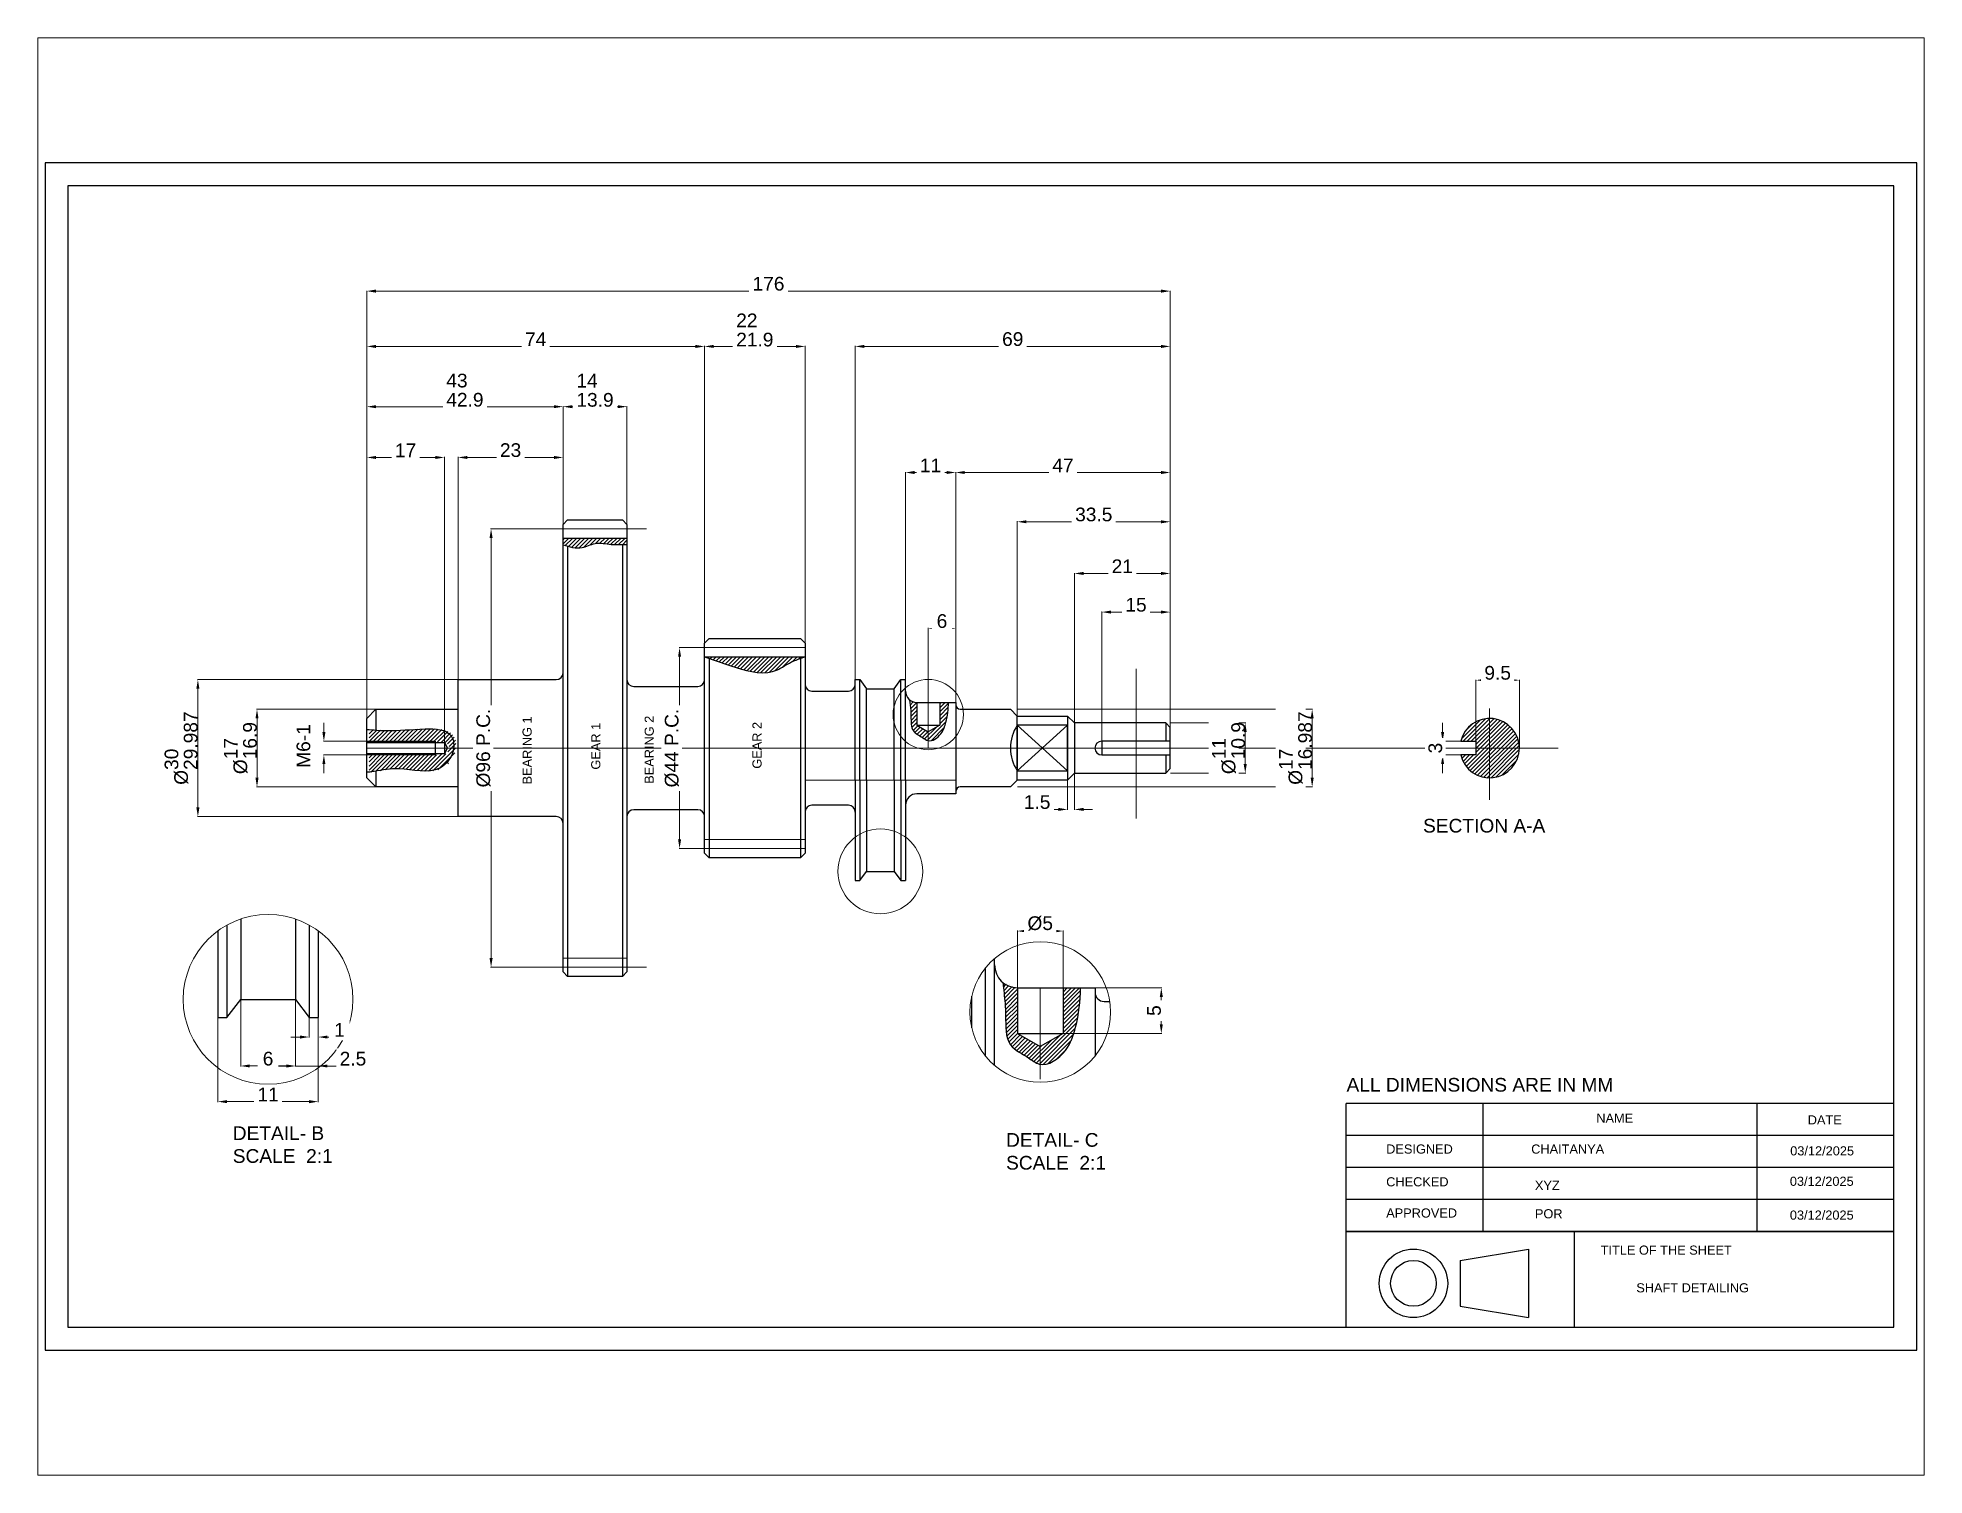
# Paper-space layout 'Layout1' of a CAD drawing. Header units: millimetres. Extents: x 1.05 to 9.45, y 0.8 to 7.2.
# The model-space entities are those that its viewports show. They can reach past a viewport. Long polylines and large blocks are cut down to what shows.
import ezdxf

# ---------------------------------------------------------------- set-up
doc = ezdxf.new("R2010")
doc.units = ezdxf.units.MM
doc.header["$MEASUREMENT"] = 0
doc.linetypes.add('CENTER', pattern=[2, 1.25, -0.25, 0.25, -0.25])
doc.linetypes.add('HIDDEN', pattern=[0.375, 0.25, -0.125])
doc.layers.add('AM_VIEWS', color=1, linetype='Continuous', lineweight=15, plot=False)
for name, color, linetype, lineweight in [('centerline', 1, 'CENTER', 15), ('detailed view', 6, 'Continuous', 15), ('dimension line', 3, 'Continuous', 15), ('hidden line', 4, 'HIDDEN', 15)]:
    doc.layers.add(name, color=color, linetype=linetype, lineweight=lineweight)
doc.layers.add('TEXT', color=254, linetype='Continuous')
doc.styles.get("Standard").update_dxf_attribs({"font": 'arial.ttf'})
doc.dimstyles.new('AM_ANSI$0', dxfattribs={"dimtxt": 3, "dimasz": 2, "dimexe": 0.1, "dimexo": 0.05, "dimgap": 0.06, "dimtad": 1, "dimtoh": 1, "dimdec": 3, "dimzin": 9, "dimdsep": 46, "dimtxsty": 'Standard', "dimcen": 0, "dimclrd": 256, "dimclre": 256, "dimclrt": 2, "dimadec": 0, "dimazin": 2, "dimlim": 1, "dimtm": 0.1, "dimtfac": 1, "dimtdec": 3, "dimtofl": 0, "dimtmove": 0, "dimatfit": 3, "dimfxl": 1, "dimtolj": 1, "dimtzin": 15, "dimlwd": -1, "dimlwe": -1, "dimarcsym": 1})

psp = doc.layouts.get("Layout1")

msp = doc.modelspace()

# ---------------------------------------------------------------- texts
at = {"layer": 'TEXT', "char_height": 3, "attachment_point": 1}
for s, insert in [('SECTION A-A', (231.3773, -15.4906)), ('DETAIL- B\\PSCALE  2:1', (-29.3532, -82.8354)), ('DETAIL- C\\PSCALE  2:1', (140.0385, -84.316))]:
    msp.add_mtext_dynamic_manual_height_columns(s, width=52.48957, gutter_width=1, heights=[0], dxfattribs=dict(at, insert=insert))

# ---------------------------------------------------------------- blocks, each defined once
blk = doc.blocks.new('*D4')
at = {"layer": 'Defpoints', "color": 0, "transparency": 16777216}
for p in [(176, 5.5), (176, -5.5)]:
    blk.add_point(p, dxfattribs=at)
at = {"layer": 'dimension line', "transparency": 16777216}
for p, q in [((176.05, 5.5), (192.53, 5.5)), ((192.43, 3.5), (192.43, -3.5)), ((176.05, -5.5), (192.53, -5.5))]:
    blk.add_line(p, q, dxfattribs=at)
for points in [[(192.09, 3.5), (192.76, 3.5), (192.43, 5.5)], [(192.09, -3.5), (192.76, -3.5), (192.43, -5.5)]]:
    blk.add_solid(points, dxfattribs=at)
at = {"layer": 'dimension line', "transparency": 16777216, "insert": (188.77, 0), "char_height": 3, "attachment_point": 5, "rotation": 90, "bg_fill": 3, "box_fill_scale": 1.25, "bg_fill_color": 256, "bg_fill_true_color": 13158600, "bg_fill_transparency": 0}
blk.add_mtext('\\A1;%%C\\S11^ 10.9;', dxfattribs=at)
at = {"layer": 'Defpoints', "color": 0, "transparency": 16777216}
blk.add_point((192.43, -5.5), dxfattribs=at)
blk = doc.blocks.new('*D5')
at = {"layer": 'Defpoints', "color": 0, "transparency": 16777216}
for p in [(142.5, 8.5), (142.5, -8.5)]:
    blk.add_point(p, dxfattribs=at)
at = {"layer": 'dimension line', "transparency": 16777216}
for p, q in [((142.55, 8.5), (207.19, 8.5)), ((207.09, 6.5), (207.09, -6.5)), ((142.55, -8.5), (207.19, -8.5))]:
    blk.add_line(p, q, dxfattribs=at)
for points in [[(206.76, 6.5), (207.42, 6.5), (207.09, 8.5)], [(206.76, -6.5), (207.42, -6.5), (207.09, -8.5)]]:
    blk.add_solid(points, dxfattribs=at)
at = {"layer": 'dimension line', "transparency": 16777216, "insert": (203.43, 0), "char_height": 3, "attachment_point": 5, "rotation": 90, "bg_fill": 3, "box_fill_scale": 1.25, "bg_fill_color": 256, "bg_fill_true_color": 13158600, "bg_fill_transparency": 0}
blk.add_mtext('\\A1;%%C\\S17^ 16.987;', dxfattribs=at)
at = {"layer": 'Defpoints', "color": 0, "transparency": 16777216}
blk.add_point((207.09, -8.5), dxfattribs=at)
blk = doc.blocks.new('*D6')
at = {"layer": 'Defpoints', "color": 0, "transparency": 16777216}
for p in [(20, 15), (-36.99, -15), (20, -15)]:
    blk.add_point(p, dxfattribs=at)
at = {"layer": 'dimension line', "transparency": 16777216}
for p, q in [((19.95, 15), (-37.09, 15)), ((-36.99, 13), (-36.99, -13)), ((19.95, -15), (-37.09, -15))]:
    blk.add_line(p, q, dxfattribs=at)
for points in [[(-37.33, 13), (-36.66, 13), (-36.99, 15)], [(-37.33, -13), (-36.66, -13), (-36.99, -15)]]:
    blk.add_solid(points, dxfattribs=at)
at = {"layer": 'dimension line', "transparency": 16777216, "insert": (-40.68, 0), "char_height": 3, "attachment_point": 5, "rotation": 90, "bg_fill": 3, "box_fill_scale": 1.25, "bg_fill_color": 256, "bg_fill_true_color": 13158600, "bg_fill_transparency": 0}
blk.add_mtext('\\A1;%%C\\S30^ 29.987;', dxfattribs=at)
blk = doc.blocks.new('*D7')
at = {"layer": 'Defpoints', "color": 0, "transparency": 16777216}
for p in [(2, 8.5), (2, -8.5)]:
    blk.add_point(p, dxfattribs=at)
at = {"layer": 'dimension line', "transparency": 16777216}
for p, q in [((1.95, 8.5), (-24.14, 8.5)), ((-24.04, 6.5), (-24.04, -6.5)), ((1.95, -8.5), (-24.14, -8.5))]:
    blk.add_line(p, q, dxfattribs=at)
for points in [[(-24.38, 6.5), (-23.71, 6.5), (-24.04, 8.5)], [(-24.38, -6.5), (-23.71, -6.5), (-24.04, -8.5)]]:
    blk.add_solid(points, dxfattribs=at)
at = {"layer": 'dimension line', "transparency": 16777216, "insert": (-27.7, 0), "char_height": 3, "attachment_point": 5, "rotation": 90, "bg_fill": 3, "box_fill_scale": 1.25, "bg_fill_color": 256, "bg_fill_true_color": 13158600, "bg_fill_transparency": 0}
blk.add_mtext('\\A1;%%C\\S17^ 16.9;', dxfattribs=at)
at = {"layer": 'Defpoints', "color": 0, "transparency": 16777216}
blk.add_point((-24.04, -8.5), dxfattribs=at)
blk = doc.blocks.new('*D8')
at = {"layer": 'Defpoints', "color": 0, "transparency": 16777216}
for p in [(0, 1.5), (-9.39, -1.5), (0, -1.5)]:
    blk.add_point(p, dxfattribs=at)
at = {"layer": 'dimension line', "transparency": 16777216}
for p, q in [((-9.39, 3.5), (-9.39, 5.5)), ((-0.05, 1.5), (-9.49, 1.5)), ((-0.05, -1.5), (-9.49, -1.5)), ((-9.39, -3.5), (-9.39, -5.5))]:
    blk.add_line(p, q, dxfattribs=at)
at = {"layer": 'dimension line', "transparency": 16777216, "insert": (-13.86, 0.46), "char_height": 3, "attachment_point": 5, "rotation": 90, "bg_fill": 3, "box_fill_scale": 1.25, "bg_fill_color": 256, "bg_fill_true_color": 13158600, "bg_fill_transparency": 0}
blk.add_mtext('\\A1;M6-1', dxfattribs=at)
at = {"layer": 'dimension line', "transparency": 16777216}
for points in [[(-9.72, 3.5), (-9.06, 3.5), (-9.39, 1.5)], [(-9.72, -3.5), (-9.06, -3.5), (-9.39, -1.5)]]:
    blk.add_solid(points, dxfattribs=at)
blk = doc.blocks.new('*D9')
at = {"layer": 'Defpoints', "color": 0, "transparency": 16777216}
for p in [(17, 63.66), (0, 6.5), (17, 1.25)]:
    blk.add_point(p, dxfattribs=at)
at = {"layer": 'dimension line', "transparency": 16777216}
for p, q in [((0, 6.55), (0, 63.76)), ((2, 63.66), (15, 63.66)), ((17, 1.3), (17, 63.76))]:
    blk.add_line(p, q, dxfattribs=at)
for points in [[(2, 63.99), (2, 63.32), (0, 63.66)], [(15, 63.99), (15, 63.32), (17, 63.66)]]:
    blk.add_solid(points, dxfattribs=at)
at = {"layer": 'dimension line', "transparency": 16777216, "insert": (8.5, 65.22), "char_height": 3, "attachment_point": 5, "bg_fill": 3, "box_fill_scale": 1.25, "bg_fill_color": 256, "bg_fill_true_color": 13158600, "bg_fill_transparency": 0}
blk.add_mtext('\\A1;17', dxfattribs=at)
blk = doc.blocks.new('*D10')
at = {"layer": 'Defpoints', "color": 0, "transparency": 16777216}
for p in [(43, 63.66), (43, 49), (20, 15)]:
    blk.add_point(p, dxfattribs=at)
at = {"layer": 'dimension line', "transparency": 16777216}
for p, q in [((20, 15.05), (20, 63.76)), ((22, 63.66), (41, 63.66)), ((43, 49.05), (43, 63.76))]:
    blk.add_line(p, q, dxfattribs=at)
for points in [[(22, 63.99), (22, 63.32), (20, 63.66)], [(41, 63.99), (41, 63.32), (43, 63.66)]]:
    blk.add_solid(points, dxfattribs=at)
at = {"layer": 'dimension line', "transparency": 16777216, "insert": (31.5, 65.25), "char_height": 3, "attachment_point": 5, "bg_fill": 3, "box_fill_scale": 1.25, "bg_fill_color": 256, "bg_fill_true_color": 13158600, "bg_fill_transparency": 0}
blk.add_mtext('\\A1;23', dxfattribs=at)
blk = doc.blocks.new('*D11')
at = {"layer": 'Defpoints', "color": 0, "transparency": 16777216}
for p in [(43, 74.78), (43, 49), (0, 6.5)]:
    blk.add_point(p, dxfattribs=at)
at = {"layer": 'dimension line', "transparency": 16777216}
for p, q in [((0, 6.55), (0, 74.88)), ((2, 74.78), (41, 74.78)), ((43, 49.05), (43, 74.88))]:
    blk.add_line(p, q, dxfattribs=at)
for points in [[(2, 75.11), (2, 74.45), (0, 74.78)], [(41, 75.11), (41, 74.45), (43, 74.78)]]:
    blk.add_solid(points, dxfattribs=at)
at = {"layer": 'dimension line', "transparency": 16777216, "insert": (21.5, 78.4), "char_height": 3, "attachment_point": 5, "bg_fill": 3, "box_fill_scale": 1.25, "bg_fill_color": 256, "bg_fill_true_color": 13158600, "bg_fill_transparency": 0}
blk.add_mtext('\\A1;\\S43^ 42.9;', dxfattribs=at)
blk = doc.blocks.new('*D12')
at = {"layer": 'Defpoints', "color": 0, "transparency": 16777216}
for p in [(57, 74.78), (43, 49), (57, 49)]:
    blk.add_point(p, dxfattribs=at)
at = {"layer": 'dimension line', "transparency": 16777216}
for p, q in [((43, 49.05), (43, 74.88)), ((45, 74.78), (55, 74.78)), ((57, 49.05), (57, 74.88))]:
    blk.add_line(p, q, dxfattribs=at)
for points in [[(45, 75.11), (45, 74.45), (43, 74.78)], [(55, 75.11), (55, 74.45), (57, 74.78)]]:
    blk.add_solid(points, dxfattribs=at)
at = {"layer": 'dimension line', "transparency": 16777216, "insert": (50, 78.38), "char_height": 3, "attachment_point": 5, "bg_fill": 3, "box_fill_scale": 1.25, "bg_fill_color": 256, "bg_fill_true_color": 13158600, "bg_fill_transparency": 0}
blk.add_mtext('\\A1;\\S14^ 13.9;', dxfattribs=at)
blk = doc.blocks.new('*D13')
at = {"layer": 'Defpoints', "color": 0, "transparency": 16777216}
for p in [(74, 87.98), (74, 23), (0, 6.5)]:
    blk.add_point(p, dxfattribs=at)
at = {"layer": 'dimension line', "transparency": 16777216}
for p, q in [((0, 6.55), (0, 88.08)), ((2, 87.98), (72, 87.98)), ((74, 23.05), (74, 88.08))]:
    blk.add_line(p, q, dxfattribs=at)
for points in [[(2, 88.31), (2, 87.64), (0, 87.98)], [(72, 88.31), (72, 87.64), (74, 87.98)]]:
    blk.add_solid(points, dxfattribs=at)
at = {"layer": 'dimension line', "transparency": 16777216, "insert": (37, 89.54), "char_height": 3, "attachment_point": 5, "bg_fill": 3, "box_fill_scale": 1.25, "bg_fill_color": 256, "bg_fill_true_color": 13158600, "bg_fill_transparency": 0}
blk.add_mtext('\\A1;74', dxfattribs=at)
blk = doc.blocks.new('*D14')
at = {"layer": 'Defpoints', "color": 0, "transparency": 16777216}
for p in [(96, 87.98), (74, 23), (96, 23)]:
    blk.add_point(p, dxfattribs=at)
at = {"layer": 'dimension line', "transparency": 16777216}
for p, q in [((74, 23.05), (74, 88.08)), ((76, 87.98), (94, 87.98)), ((96, 23.05), (96, 88.08))]:
    blk.add_line(p, q, dxfattribs=at)
for points in [[(76, 88.31), (76, 87.64), (74, 87.98)], [(94, 88.31), (94, 87.64), (96, 87.98)]]:
    blk.add_solid(points, dxfattribs=at)
at = {"layer": 'dimension line', "transparency": 16777216, "insert": (85, 91.58), "char_height": 3, "attachment_point": 5, "bg_fill": 3, "box_fill_scale": 1.25, "bg_fill_color": 256, "bg_fill_true_color": 13158600, "bg_fill_transparency": 0}
blk.add_mtext('\\A1;\\S22^ 21.9;', dxfattribs=at)
blk = doc.blocks.new('*D15')
at = {"layer": 'Defpoints', "color": 0, "transparency": 16777216}
for p in [(161, 29.79), (176, 4.5), (161, 1.5)]:
    blk.add_point(p, dxfattribs=at)
at = {"layer": 'dimension line', "transparency": 16777216}
for p, q in [((161, 1.55), (161, 29.89)), ((174, 29.79), (163, 29.79)), ((176, 4.55), (176, 29.89))]:
    blk.add_line(p, q, dxfattribs=at)
for points in [[(163, 30.12), (163, 29.46), (161, 29.79)], [(174, 30.12), (174, 29.46), (176, 29.79)]]:
    blk.add_solid(points, dxfattribs=at)
at = {"layer": 'dimension line', "transparency": 16777216, "insert": (168.5, 31.38), "char_height": 3, "attachment_point": 5, "bg_fill": 3, "box_fill_scale": 1.25, "bg_fill_color": 256, "bg_fill_true_color": 13158600, "bg_fill_transparency": 0}
blk.add_mtext('\\A1;15', dxfattribs=at)
blk = doc.blocks.new('*D16')
at = {"layer": 'Defpoints', "color": 0, "transparency": 16777216}
for p in [(155, 38.25), (155, 5.5), (176, 4.5)]:
    blk.add_point(p, dxfattribs=at)
at = {"layer": 'dimension line', "transparency": 16777216}
for p, q in [((155, 5.55), (155, 38.35)), ((174, 38.25), (157, 38.25)), ((176, 4.55), (176, 38.35))]:
    blk.add_line(p, q, dxfattribs=at)
for points in [[(157, 38.59), (157, 37.92), (155, 38.25)], [(174, 38.59), (174, 37.92), (176, 38.25)]]:
    blk.add_solid(points, dxfattribs=at)
at = {"layer": 'dimension line', "transparency": 16777216, "insert": (165.5, 39.82), "char_height": 3, "attachment_point": 5, "bg_fill": 3, "box_fill_scale": 1.25, "bg_fill_color": 256, "bg_fill_true_color": 13158600, "bg_fill_transparency": 0}
blk.add_mtext('\\A1;21', dxfattribs=at)
blk = doc.blocks.new('*D17')
at = {"layer": 'Defpoints', "color": 0, "transparency": 16777216}
for p in [(142.5, 49.57), (142.5, 7), (176, 4.5)]:
    blk.add_point(p, dxfattribs=at)
at = {"layer": 'dimension line', "transparency": 16777216}
for p, q in [((142.5, 7.05), (142.5, 49.67)), ((176, 4.55), (176, 49.67)), ((174, 49.57), (144.5, 49.57))]:
    blk.add_line(p, q, dxfattribs=at)
for points in [[(144.5, 49.9), (144.5, 49.24), (142.5, 49.57)], [(174, 49.9), (174, 49.24), (176, 49.57)]]:
    blk.add_solid(points, dxfattribs=at)
at = {"layer": 'dimension line', "transparency": 16777216, "insert": (159.25, 51.16), "char_height": 3, "attachment_point": 5, "bg_fill": 3, "box_fill_scale": 1.25, "bg_fill_color": 256, "bg_fill_true_color": 13158600, "bg_fill_transparency": 0}
blk.add_mtext('\\A1;33.5', dxfattribs=at)
blk = doc.blocks.new('*D18')
at = {"layer": 'Defpoints', "color": 0, "transparency": 16777216}
for p in [(129, 60.36), (129, 10), (176, 4.5)]:
    blk.add_point(p, dxfattribs=at)
at = {"layer": 'dimension line', "transparency": 16777216}
for p, q in [((129, 10.05), (129, 60.46)), ((174, 60.36), (131, 60.36)), ((176, 4.55), (176, 60.46))]:
    blk.add_line(p, q, dxfattribs=at)
for points in [[(131, 60.7), (131, 60.03), (129, 60.36)], [(174, 60.7), (174, 60.03), (176, 60.36)]]:
    blk.add_solid(points, dxfattribs=at)
at = {"layer": 'dimension line', "transparency": 16777216, "insert": (152.5, 61.92), "char_height": 3, "attachment_point": 5, "bg_fill": 3, "box_fill_scale": 1.25, "bg_fill_color": 256, "bg_fill_true_color": 13158600, "bg_fill_transparency": 0}
blk.add_mtext('\\A1;47', dxfattribs=at)
blk = doc.blocks.new('*D19')
at = {"layer": 'Defpoints', "color": 0, "transparency": 16777216}
for p in [(118, 60.36), (118, 15), (129, 10)]:
    blk.add_point(p, dxfattribs=at)
at = {"layer": 'dimension line', "transparency": 16777216}
for p, q in [((118, 15.05), (118, 60.46)), ((127, 60.36), (120, 60.36)), ((129, 10.05), (129, 60.46))]:
    blk.add_line(p, q, dxfattribs=at)
for points in [[(120, 60.7), (120, 60.03), (118, 60.36)], [(127, 60.7), (127, 60.03), (129, 60.36)]]:
    blk.add_solid(points, dxfattribs=at)
at = {"layer": 'dimension line', "transparency": 16777216, "insert": (123.5, 61.93), "char_height": 3, "attachment_point": 5, "bg_fill": 3, "box_fill_scale": 1.25, "bg_fill_color": 256, "bg_fill_true_color": 13158600, "bg_fill_transparency": 0}
blk.add_mtext('\\A1;11', dxfattribs=at)
blk = doc.blocks.new('*D20')
at = {"layer": 'Defpoints', "color": 0, "transparency": 16777216}
for p in [(123, 10), (129, 10)]:
    blk.add_point(p, dxfattribs=at)
at = {"layer": 'dimension line', "transparency": 16777216}
for p, q in [((123, 10.05), (123, 26.32)), ((127, 26.22), (125, 26.22)), ((129, 10.05), (129, 26.32))]:
    blk.add_line(p, q, dxfattribs=at)
for points in [[(125, 26.56), (125, 25.89), (123, 26.22)], [(127, 26.56), (127, 25.89), (129, 26.22)]]:
    blk.add_solid(points, dxfattribs=at)
at = {"layer": 'dimension line', "transparency": 16777216, "insert": (126, 27.81), "char_height": 3, "attachment_point": 5, "bg_fill": 3, "box_fill_scale": 1.25, "bg_fill_color": 256, "bg_fill_true_color": 13158600, "bg_fill_transparency": 0}
blk.add_mtext('\\A1;6', dxfattribs=at)
at = {"layer": 'Defpoints', "color": 0, "transparency": 16777216}
blk.add_point((123, 26.22), dxfattribs=at)
blk = doc.blocks.new('*D21')
at = {"layer": 'Defpoints', "color": 0, "transparency": 16777216}
for p in [(107, 87.98), (107, 15), (176, 4.5)]:
    blk.add_point(p, dxfattribs=at)
at = {"layer": 'dimension line', "transparency": 16777216}
for p, q in [((107, 15.05), (107, 88.08)), ((174, 87.98), (109, 87.98)), ((176, 4.55), (176, 88.08))]:
    blk.add_line(p, q, dxfattribs=at)
for points in [[(109, 88.31), (109, 87.64), (107, 87.98)], [(174, 88.31), (174, 87.64), (176, 87.98)]]:
    blk.add_solid(points, dxfattribs=at)
at = {"layer": 'dimension line', "transparency": 16777216, "insert": (141.5, 89.57), "char_height": 3, "attachment_point": 5, "bg_fill": 3, "box_fill_scale": 1.25, "bg_fill_color": 256, "bg_fill_true_color": 13158600, "bg_fill_transparency": 0}
blk.add_mtext('\\A1;69', dxfattribs=at)
blk = doc.blocks.new('*D22')
at = {"layer": 'Defpoints', "color": 0, "transparency": 16777216}
for p in [(176, 100.09), (0, 6.5), (176, 4.5)]:
    blk.add_point(p, dxfattribs=at)
at = {"layer": 'dimension line', "transparency": 16777216}
for p, q in [((0, 6.55), (0, 100.19)), ((2, 100.09), (174, 100.09)), ((176, 4.55), (176, 100.19))]:
    blk.add_line(p, q, dxfattribs=at)
for points in [[(2, 100.43), (2, 99.76), (0, 100.09)], [(174, 100.43), (174, 99.76), (176, 100.09)]]:
    blk.add_solid(points, dxfattribs=at)
at = {"layer": 'dimension line', "transparency": 16777216, "insert": (88, 101.69), "char_height": 3, "attachment_point": 5, "bg_fill": 3, "box_fill_scale": 1.25, "bg_fill_color": 256, "bg_fill_true_color": 13158600, "bg_fill_transparency": 0}
blk.add_mtext('\\A1;176', dxfattribs=at)
blk = doc.blocks.new('*D23')
at = {"layer": 'Defpoints', "color": 0, "transparency": 16777216}
for p in [(39.27, 48), (27.23, -48), (39.27, -48)]:
    blk.add_point(p, dxfattribs=at)
at = {"layer": 'dimension line', "transparency": 16777216}
for p, q in [((39.22, 48), (27.13, 48)), ((27.23, 46), (27.23, -46)), ((39.22, -48), (27.13, -48))]:
    blk.add_line(p, q, dxfattribs=at)
for points in [[(26.9, 46), (27.57, 46), (27.23, 48)], [(26.9, -46), (27.57, -46), (27.23, -48)]]:
    blk.add_solid(points, dxfattribs=at)
at = {"layer": 'dimension line', "transparency": 16777216, "insert": (25.56, 0), "char_height": 3, "attachment_point": 5, "rotation": 90, "bg_fill": 3, "box_fill_scale": 1.25, "bg_fill_color": 256, "bg_fill_true_color": 13158600, "bg_fill_transparency": 0}
blk.add_mtext('\\A1;%%C96 P.C.', dxfattribs=at)
blk = doc.blocks.new('*D24')
at = {"layer": 'Defpoints', "color": 0, "transparency": 16777216}
for p in [(75.03, 22), (68.52, -22), (75.03, -22)]:
    blk.add_point(p, dxfattribs=at)
at = {"layer": 'dimension line', "transparency": 16777216}
for p, q in [((74.98, 22), (68.42, 22)), ((68.52, 20), (68.52, -20)), ((74.98, -22), (68.42, -22))]:
    blk.add_line(p, q, dxfattribs=at)
for points in [[(68.19, 20), (68.85, 20), (68.52, 22)], [(68.19, -20), (68.85, -20), (68.52, -22)]]:
    blk.add_solid(points, dxfattribs=at)
at = {"layer": 'dimension line', "transparency": 16777216, "insert": (66.84, 0), "char_height": 3, "attachment_point": 5, "rotation": 90, "bg_fill": 3, "box_fill_scale": 1.25, "bg_fill_color": 256, "bg_fill_true_color": 13158600, "bg_fill_transparency": 0}
blk.add_mtext('\\A1;%%C44 P.C.', dxfattribs=at)
blk = doc.blocks.new('*D25')
at = {"layer": 'Defpoints', "color": 0, "transparency": 16777216}
for p in [(-12.62, -59.03), (-10.62, -59.03), (-10.62, -63.28)]:
    blk.add_point(p, dxfattribs=at)
at = {"layer": 'dimension line', "transparency": 16777216}
for p, q in [((-12.62, -59.08), (-12.62, -63.38)), ((-10.62, -59.08), (-10.62, -63.38)), ((-14.62, -63.28), (-16.62, -63.28)), ((-8.62, -63.28), (-5.39, -63.28))]:
    blk.add_line(p, q, dxfattribs=at)
for points in [[(-14.62, -62.95), (-14.62, -63.62), (-12.62, -63.28)], [(-8.62, -62.95), (-8.62, -63.62), (-10.62, -63.28)]]:
    blk.add_solid(points, dxfattribs=at)
at = {"layer": 'dimension line', "transparency": 16777216, "insert": (-6, -61.72), "char_height": 3, "attachment_point": 5, "bg_fill": 3, "box_fill_scale": 1.25, "bg_fill_color": 256, "bg_fill_true_color": 13158600, "bg_fill_transparency": 0}
blk.add_mtext('\\A1;1', dxfattribs=at)
blk = doc.blocks.new('*D26')
at = {"layer": 'Defpoints', "color": 0, "transparency": 16777216}
for p in [(-15.62, -55.03), (-10.62, -59.03), (-10.62, -69.63)]:
    blk.add_point(p, dxfattribs=at)
at = {"layer": 'dimension line', "transparency": 16777216}
for p, q in [((-15.62, -55.08), (-15.62, -69.73)), ((-10.62, -59.08), (-10.62, -69.73)), ((-17.62, -69.63), (-19.62, -69.63)), ((-15.62, -69.63), (-13.62, -69.63)), ((-13.62, -69.63), (-12.62, -69.63)), ((-10.62, -69.63), (-12.62, -69.63)), ((-10.62, -69.63), (-0.19, -69.63)), ((-8.62, -69.63), (-6.62, -69.63))]:
    blk.add_line(p, q, dxfattribs=at)
for points in [[(-17.62, -69.3), (-17.62, -69.96), (-15.62, -69.63)], [(-8.62, -69.3), (-8.62, -69.96), (-10.62, -69.63)]]:
    blk.add_solid(points, dxfattribs=at)
at = {"layer": 'dimension line', "transparency": 16777216, "insert": (-3.02, -68.04), "char_height": 3, "attachment_point": 5, "bg_fill": 3, "box_fill_scale": 1.25, "bg_fill_color": 256, "bg_fill_true_color": 13158600, "bg_fill_transparency": 0}
blk.add_mtext('\\A1;2.5', dxfattribs=at)
blk = doc.blocks.new('*D27')
at = {"layer": 'Defpoints', "color": 0, "transparency": 16777216}
for p in [(-27.62, -55.03), (-15.62, -55.03), (-15.62, -69.62)]:
    blk.add_point(p, dxfattribs=at)
at = {"layer": 'dimension line', "transparency": 16777216}
for p, q in [((-27.62, -55.08), (-27.62, -69.72)), ((-15.62, -55.08), (-15.62, -69.72)), ((-25.62, -69.62), (-17.62, -69.62))]:
    blk.add_line(p, q, dxfattribs=at)
for points in [[(-25.62, -69.28), (-25.62, -69.95), (-27.62, -69.62)], [(-17.62, -69.28), (-17.62, -69.95), (-15.62, -69.62)]]:
    blk.add_solid(points, dxfattribs=at)
at = {"layer": 'dimension line', "transparency": 16777216, "insert": (-21.62, -68.03), "char_height": 3, "attachment_point": 5, "bg_fill": 3, "box_fill_scale": 1.25, "bg_fill_color": 256, "bg_fill_true_color": 13158600, "bg_fill_transparency": 0}
blk.add_mtext('\\A1;6', dxfattribs=at)
blk = doc.blocks.new('*D28')
at = {"layer": 'Defpoints', "color": 0, "transparency": 16777216}
for p in [(-32.62, -59.03), (-10.62, -59.03), (-10.62, -77.43)]:
    blk.add_point(p, dxfattribs=at)
at = {"layer": 'dimension line', "transparency": 16777216}
for p, q in [((-32.62, -59.08), (-32.62, -77.53)), ((-10.62, -59.08), (-10.62, -77.53)), ((-30.62, -77.43), (-12.62, -77.43))]:
    blk.add_line(p, q, dxfattribs=at)
for points in [[(-30.62, -77.1), (-30.62, -77.77), (-32.62, -77.43)], [(-12.62, -77.1), (-12.62, -77.77), (-10.62, -77.43)]]:
    blk.add_solid(points, dxfattribs=at)
at = {"layer": 'dimension line', "transparency": 16777216, "insert": (-21.62, -75.87), "char_height": 3, "attachment_point": 5, "bg_fill": 3, "box_fill_scale": 1.25, "bg_fill_color": 256, "bg_fill_true_color": 13158600, "bg_fill_transparency": 0}
blk.add_mtext('\\A1;11', dxfattribs=at)
blk = doc.blocks.new('*D29')
at = {"layer": 'Defpoints', "color": 0, "transparency": 16777216}
for p in [(142.52, -52.49), (152.52, -52.49)]:
    blk.add_point(p, dxfattribs=at)
at = {"layer": 'dimension line', "transparency": 16777216}
for p, q in [((142.52, -52.44), (142.52, -39.97)), ((144.52, -40.07), (150.52, -40.07)), ((152.52, -52.44), (152.52, -39.97))]:
    blk.add_line(p, q, dxfattribs=at)
for points in [[(144.52, -39.74), (144.52, -40.41), (142.52, -40.07)], [(150.52, -39.74), (150.52, -40.41), (152.52, -40.07)]]:
    blk.add_solid(points, dxfattribs=at)
at = {"layer": 'dimension line', "transparency": 16777216, "insert": (147.52, -38.4), "char_height": 3, "attachment_point": 5, "bg_fill": 3, "box_fill_scale": 1.25, "bg_fill_color": 256, "bg_fill_true_color": 13158600, "bg_fill_transparency": 0}
blk.add_mtext('\\A1;%%C5', dxfattribs=at)
at = {"layer": 'Defpoints', "color": 0, "transparency": 16777216}
blk.add_point((152.52, -40.07), dxfattribs=at)
blk = doc.blocks.new('*D30')
at = {"layer": 'Defpoints', "color": 0, "transparency": 16777216}
for p in [(152.52, -52.49), (152.52, -62.49), (174.04, -62.49)]:
    blk.add_point(p, dxfattribs=at)
at = {"layer": 'dimension line', "transparency": 16777216}
for p, q in [((152.57, -52.49), (174.14, -52.49)), ((174.04, -54.49), (174.04, -60.49)), ((152.57, -62.49), (174.14, -62.49))]:
    blk.add_line(p, q, dxfattribs=at)
for points in [[(173.71, -54.49), (174.38, -54.49), (174.04, -52.49)], [(173.71, -60.49), (174.38, -60.49), (174.04, -62.49)]]:
    blk.add_solid(points, dxfattribs=at)
at = {"layer": 'dimension line', "transparency": 16777216, "insert": (172.46, -57.49), "char_height": 3, "attachment_point": 5, "rotation": 90, "bg_fill": 3, "box_fill_scale": 1.25, "bg_fill_color": 256, "bg_fill_true_color": 13158600, "bg_fill_transparency": 0}
blk.add_mtext('\\A1;5', dxfattribs=at)
blk = doc.blocks.new('*D31')
at = {"layer": 'Defpoints', "color": 0, "transparency": 16777216}
for p in [(153.5, -7), (155, -5.5), (155, -13.43)]:
    blk.add_point(p, dxfattribs=at)
at = {"layer": 'dimension line', "transparency": 16777216}
for p, q in [((153.5, -7.05), (153.5, -13.53)), ((155, -5.55), (155, -13.53)), ((151.5, -13.43), (144.18, -13.43)), ((157, -13.43), (159, -13.43))]:
    blk.add_line(p, q, dxfattribs=at)
for points in [[(151.5, -13.09), (151.5, -13.76), (153.5, -13.43)], [(157, -13.09), (157, -13.76), (155, -13.43)]]:
    blk.add_solid(points, dxfattribs=at)
at = {"layer": 'dimension line', "transparency": 16777216, "insert": (146.84, -11.83), "char_height": 3, "attachment_point": 5, "bg_fill": 3, "box_fill_scale": 1.25, "bg_fill_color": 256, "bg_fill_true_color": 13158600, "bg_fill_transparency": 0}
blk.add_mtext('\\A1;1.5', dxfattribs=at)
blk = doc.blocks.new('*D32')
at = {"layer": 'Defpoints', "color": 0, "transparency": 16777216}
for p in [(242.97, 1.5), (252.47, 0)]:
    blk.add_point(p, dxfattribs=at)
at = {"layer": 'dimension line', "transparency": 16777216}
for p, q in [((242.97, 1.55), (242.97, 14.98)), ((250.47, 14.88), (244.97, 14.88)), ((252.47, 0.05), (252.47, 14.98))]:
    blk.add_line(p, q, dxfattribs=at)
for points in [[(244.97, 15.21), (244.97, 14.55), (242.97, 14.88)], [(250.47, 15.21), (250.47, 14.55), (252.47, 14.88)]]:
    blk.add_solid(points, dxfattribs=at)
at = {"layer": 'dimension line', "transparency": 16777216, "insert": (247.72, 16.47), "char_height": 3, "attachment_point": 5, "bg_fill": 3, "box_fill_scale": 1.25, "bg_fill_color": 256, "bg_fill_true_color": 13158600, "bg_fill_transparency": 0}
blk.add_mtext('\\A1;9.5', dxfattribs=at)
at = {"layer": 'Defpoints', "color": 0, "transparency": 16777216}
blk.add_point((242.97, 14.88), dxfattribs=at)
blk = doc.blocks.new('*D33')
at = {"layer": 'Defpoints', "color": 0, "transparency": 16777216}
for p in [(239.64, 1.5), (239.64, -1.5)]:
    blk.add_point(p, dxfattribs=at)
at = {"layer": 'dimension line', "transparency": 16777216}
for p, q in [((235.66, 3.5), (235.66, 5.5)), ((239.59, 1.5), (235.56, 1.5)), ((239.59, -1.5), (235.56, -1.5)), ((235.66, -3.5), (235.66, -5.5))]:
    blk.add_line(p, q, dxfattribs=at)
for points in [[(235.33, 3.5), (236, 3.5), (235.66, 1.5)], [(235.33, -3.5), (236, -3.5), (235.66, -1.5)]]:
    blk.add_solid(points, dxfattribs=at)
at = {"layer": 'dimension line', "transparency": 16777216, "insert": (234.07, 0), "char_height": 3, "attachment_point": 5, "rotation": 90, "bg_fill": 3, "box_fill_scale": 1.25, "bg_fill_color": 256, "bg_fill_true_color": 13158600, "bg_fill_transparency": 0}
blk.add_mtext('\\A1;3', dxfattribs=at)
at = {"layer": 'Defpoints', "color": 0, "transparency": 16777216}
blk.add_point((235.66, -1.5), dxfattribs=at)
blk = doc.blocks.new('3rd Angle Projection Symbol')
for p, q in [((40.9, 20), (100.9, 30)), ((40.9, 20), (40.9, -20)), ((100.9, 30), (100.9, -30)), ((40.9, -20), (100.9, -30))]:
    blk.add_line(p, q)
for radius in [30, 20]:
    blk.add_circle((0, 0), radius)
blk = doc.blocks.new('CLASS WORK CADD CENTER 3ED ANGLE')
at = {"layer": 'TEXT'}
for p, q in [((-120, 21), (-120, 49)), ((0, 49), (-120, 49)), ((-90, 21), (-90, 49)), ((-30, 21), (-30, 49)), ((0, 21), (0, 49)), ((0, 42), (-120, 42)), ((0, 35), (-120, 35)), ((0, 28), (-120, 28)), ((-120, 0), (-120, 21)), ((0, 21), (-120, 21)), ((-120, 21), (0, 21)), ((-70, 0), (-70, 21)), ((0, 0), (0, 21)), ((-120, 0), (0, 0))]:
    blk.add_line(p, q, dxfattribs=at)
at = {"layer": 'TEXT', "xscale": 0.25, "yscale": 0.25, "zscale": 0.25}
blk.add_blockref('3rd Angle Projection Symbol', (-105.26, 9.61), dxfattribs=at)
at = {"layer": 'TEXT', "attachment_point": 1}
for s, width, insert, char_height in [('ALL DIMENSIONS ARE IN MM', 72.2562, (-119.92, 54.6), 3), ('NAME', 21.3126, (-65.2, 46.79), 2), ('DATE', 21.3126, (-18.89, 46.41), 2), ('DESIGNED', 21.3126, (-111.23, 40.03), 2), ('CHECKED', 21.3126, (-111.23, 32.85), 2), ('APPROVED', 21.3126, (-111.23, 26.02), 2), ('TITLE OF THE SHEET', 72.2562, (-64.25, 17.89), 2)]:
    blk.add_mtext_dynamic_manual_height_columns(s, width=width, gutter_width=1, heights=[0], dxfattribs=dict(at, insert=insert, char_height=char_height))
at = {"layer": 'TEXT'}
for tag, p in [('ABC', (-79.47, 38.03)), ('01/01/2000', (-22.73, 37.63)), ('01/01/2000', (-22.81, 30.97)), ('RR', (-78.65, 30.07)), ('CC', (-78.65, 23.85)), ('01/01/2000', (-22.81, 23.57)), ('ABCD', (-56.44, 7.63))]:
    blk.add_attdef(tag, p, '', height=2, dxfattribs=at)

# ---------------------------------------------------------------- hatches: boundary and pattern name
h = msp.add_hatch()
h.set_pattern_fill('ANSI31', color=256, scale=5)
h.paths.add_polyline_path([(245.9683, 6.5, 0.34754049), (239.6438, 1.5), (242.9683, 1.5), (242.9683, 0), (245.9683, 0)])
h.paths.add_polyline_path([(245.9683, 6.5), (245.9683, 0), (252.4683, 0, 0.41421356)])
h.paths.add_polyline_path([(252.4683, 0), (245.9683, 0), (245.9683, -6.5, 0.41421356)])
h.paths.add_polyline_path([(245.9683, 0), (242.9683, 0), (242.9683, -1.5), (239.6438, -1.5, 0.34754049), (245.9683, -6.5)])
edge = h.paths.add_edge_path()
edge.add_arc((142.5219, -47.4899), 5, 230.220076, 270, ccw=False)
edge.add_spline(control_points=[(139.3227, -51.3325), (139.5151, -52.8841), (139.7939, -55.3107), (140.029, -59.7927), (139.7177, -65.2812), (144.44, -67.2556), (146.5645, -69.0303), (147.4514, -69.2381), (147.5219, -69.2517)], knot_values=[0.71557216, 0.71557216, 0.71557216, 0.71557216, 3.04709521, 4.37191189, 7.59430271, 10.04602342, 11.40208027, 11.51838481, 11.51838481, 11.51838481, 11.51838481], degree=3, periodic=0)
edge.add_line((147.5219, -69.2517), (147.5219, -65.3767))
edge.add_line((147.5219, -65.3767), (142.5219, -62.4899))
edge.add_line((142.5219, -62.4899), (142.5219, -52.4899))
edge = h.paths.add_edge_path()
edge.add_spline(control_points=[(147.5219, -69.2517), (149.4169, -69.6184), (153.667, -66.5489), (155.6848, -60.2034), (156.368, -55.3914), (156.3686, -52.4899)], knot_values=[11.51838481, 11.51838481, 11.51838481, 11.51838481, 14.64235577, 17.41060885, 21.76270971, 21.76270971, 21.76270971, 21.76270971], degree=3, periodic=0)
edge.add_line((156.3686, -52.4899), (152.5219, -52.4899))
edge.add_line((152.5219, -52.4899), (152.5219, -62.4899))
edge.add_line((152.5219, -62.4899), (147.5219, -65.3767))
edge.add_line((147.5219, -65.3767), (147.5219, -69.2517))
edge = h.paths.add_edge_path()
edge.add_line((57, 46), (43, 46))
edge.add_line((43, 46), (43, 44.5156))
edge.add_spline(control_points=[(43, 44.5156), (43.3336, 44.4141), (43.6672, 44.3126), (44, 44.2203)], knot_values=[0, 0, 0, 0, 0.99695846, 0.99695846, 0.99695846, 0.99695846], degree=3, periodic=0)
edge.add_spline(control_points=[(44, 44.2203), (45.0673, 43.9242), (47.1257, 43.532), (50.1429, 45.2613), (53.1914, 44.5454), (55.1807, 44.5578), (56, 44.587)], knot_values=[0.99695846, 0.99695846, 0.99695846, 0.99695846, 4.19428401, 7.21050956, 10.71686199, 13.18122557, 13.18122557, 13.18122557, 13.18122557], degree=3, periodic=0)
edge.add_spline(control_points=[(56, 44.587), (56.3335, 44.5989), (56.6668, 44.6148), (57, 44.6307)], knot_values=[13.18122557, 13.18122557, 13.18122557, 13.18122557, 14.18444893, 14.18444893, 14.18444893, 14.18444893], degree=3, periodic=0)
edge.add_line((57, 44.6307), (57, 46))
edge = h.paths.add_edge_path()
edge.add_spline(control_points=[(75, 19.6434), (76.9068, 18.965), (81.6494, 17.3114), (88.1824, 15.676), (92.2669, 18.5948), (94.0169, 19.2938), (95, 19.6482)], knot_values=[1.08607807, 1.08607807, 1.08607807, 1.08607807, 7.29064129, 16.34854781, 18.87058955, 22.0005393, 22.0005393, 22.0005393, 22.0005393], degree=3, periodic=0)
edge.add_spline(control_points=[(95, 19.6482), (95.3323, 19.7679), (95.6661, 19.884), (96, 20)], knot_values=[22.0005393, 22.0005393, 22.0005393, 22.0005393, 23.0583832, 23.0583832, 23.0583832, 23.0583832], degree=3, periodic=0)
edge.add_line((96, 20), (74, 20))
edge.add_spline(control_points=[(74, 20), (74.3331, 19.8811), (74.6662, 19.7621), (75, 19.6434)], knot_values=[0, 0, 0, 0, 1.08607807, 1.08607807, 1.08607807, 1.08607807], degree=3, periodic=0)
edge = h.paths.add_edge_path()
edge.add_spline(control_points=[(2.5, -5.0428), (4.1577, -4.7437), (8.7264, -3.9756), (15.8835, -6.4073), (19.3127, -1.8691), (19.5227, 0)], knot_values=[21.42104531, 21.42104531, 21.42104531, 21.42104531, 26.47767991, 35.45860966, 40.76318664, 40.76318664, 40.76318664, 40.76318664], degree=3, periodic=0)
edge.add_line((19.5227, 0), (18.2217, 0))
edge.add_line((18.2217, 0), (17.5, -1.25))
edge.add_line((17.5, -1.25), (15.5, -1.25))
edge.add_line((15.5, -1.25), (15.5, -1.5))
edge.add_line((15.5, -1.5), (0.5, -1.5))
edge.add_line((0.5, -1.5), (0.5, -5.2853))
edge.add_spline(control_points=[(0.51, -5.285), (0.7212, -5.2797), (1.2673, -5.2658), (1.9278, -5.1464), (2.3786, -5.0647), (2.5, -5.0428)], knot_values=[40.76318664, 40.76318664, 40.76318664, 40.76318664, 41.39640218, 42.4003919, 42.77067177, 42.77067177, 42.77067177, 42.77067177], degree=3, periodic=0)
edge = h.paths.add_edge_path()
edge.add_spline(control_points=[(19.5227, 0), (19.63, 0.956), (19.0887, 4.1378), (11.9349, 4.3721), (6.872, 3.679), (3.2827, 3.8829), (2.5, 3.941)], knot_values=[1.98646126, 1.98646126, 1.98646126, 1.98646126, 4.69953622, 10.5837827, 19.077571, 21.42104531, 21.42104531, 21.42104531, 21.42104531], degree=3, periodic=0)
edge.add_spline(control_points=[(2.5, 3.941), (1.8365, 3.9903), (1.1682, 4.0496), (0.5, 4.109)], knot_values=[0, 0, 0, 0, 1.98646126, 1.98646126, 1.98646126, 1.98646126], degree=3, periodic=0)
edge.add_line((0.5, 4.109), (0.5, 1.5))
edge.add_line((0.5, 1.5), (15.5, 1.5))
edge.add_line((15.5, 1.5), (15.5, 1.25))
edge.add_line((15.5, 1.25), (17.5, 1.25))
edge.add_line((17.5, 1.25), (18.2217, 0))
edge.add_line((18.2217, 0), (19.5227, 0))
edge = h.paths.add_edge_path()
edge.add_spline(control_points=[(123, 1.6191), (123.9475, 1.4358), (126.0726, 2.9705), (127.0815, 6.1433), (127.4231, 8.5493), (127.4234, 10)], knot_values=[11.51838481, 11.51838481, 11.51838481, 11.51838481, 14.64235577, 17.41060885, 21.76270971, 21.76270971, 21.76270971, 21.76270971], degree=3, periodic=0)
edge.add_line((127.4234, 10), (125.5, 10))
edge.add_line((125.5, 10), (125.5, 5))
edge.add_line((125.5, 5), (123, 3.5566))
edge.add_line((123, 3.5566), (123, 1.6191))
edge = h.paths.add_edge_path()
edge.add_arc((120.5, 12.5), 2.5, 230.220053, 270)
edge.add_line((120.5, 10), (120.5, 5))
edge.add_line((120.5, 5), (123, 3.5566))
edge.add_line((123, 3.5566), (123, 1.6191))
edge.add_line((123, 1.6191), (122.9592, 1.6276))
edge.add_line((122.9592, 1.6276), (122.9186, 1.6374))
edge.add_line((122.9186, 1.6374), (122.8782, 1.6485))
edge.add_line((122.8782, 1.6485), (122.8381, 1.6608))
edge.add_line((122.8381, 1.6608), (122.7983, 1.6744))
edge.add_line((122.7983, 1.6744), (122.7586, 1.6891))
edge.add_line((122.7586, 1.6891), (122.7191, 1.7049))
edge.add_line((122.7191, 1.7049), (122.6799, 1.7218))
edge.add_line((122.6799, 1.7218), (122.6408, 1.7396))
edge.add_line((122.6408, 1.7396), (122.6018, 1.7585))
edge.add_line((122.6018, 1.7585), (122.563, 1.7782))
edge.add_line((122.563, 1.7782), (122.5243, 1.7988))
edge.add_line((122.5243, 1.7988), (122.4857, 1.8201))
edge.add_line((122.4857, 1.8201), (122.4472, 1.8422))
edge.add_line((122.4472, 1.8422), (122.4088, 1.865))
edge.add_line((122.4088, 1.865), (122.3704, 1.8885))
edge.add_line((122.3704, 1.8885), (122.3321, 1.9125))
edge.add_line((122.3321, 1.9125), (122.2939, 1.9371))
edge.add_line((122.2939, 1.9371), (122.2556, 1.9622))
edge.add_line((122.2556, 1.9622), (122.2174, 1.9877))
edge.add_line((122.2174, 1.9877), (122.1791, 2.0136))
edge.add_line((122.1791, 2.0136), (122.1408, 2.0398))
edge.add_line((122.1408, 2.0398), (122.1024, 2.0663))
edge.add_line((122.1024, 2.0663), (122.064, 2.093))
edge.add_line((122.064, 2.093), (122.0256, 2.1199))
edge.add_line((122.0256, 2.1199), (121.987, 2.1469))
edge.add_line((121.987, 2.1469), (121.9483, 2.174))
edge.add_line((121.9483, 2.174), (121.9095, 2.2012))
edge.add_line((121.9095, 2.2012), (121.8706, 2.2282))
edge.add_line((121.8706, 2.2282), (121.8315, 2.2553))
edge.add_line((121.8315, 2.2553), (121.7923, 2.2821))
edge.add_line((121.7923, 2.2821), (121.7528, 2.3088))
edge.add_line((121.7528, 2.3088), (121.7132, 2.3353))
edge.add_line((121.7132, 2.3353), (121.6734, 2.3615))
edge.add_line((121.6734, 2.3615), (121.6334, 2.3874))
edge.add_line((121.6334, 2.3874), (121.5932, 2.4131))
edge.add_line((121.5932, 2.4131), (121.5529, 2.4386))
edge.add_line((121.5529, 2.4386), (121.5124, 2.4639))
edge.add_line((121.5124, 2.4639), (121.4718, 2.489))
edge.add_line((121.4718, 2.489), (121.4312, 2.5139))
edge.add_line((121.4312, 2.5139), (121.3904, 2.5386))
edge.add_line((121.3904, 2.5386), (121.3496, 2.5632))
edge.add_line((121.3496, 2.5632), (121.3088, 2.5876))
edge.add_line((121.3088, 2.5876), (121.2679, 2.6119))
edge.add_line((121.2679, 2.6119), (121.227, 2.6361))
edge.add_line((121.227, 2.6361), (121.1862, 2.6603))
edge.add_line((121.1862, 2.6603), (121.1453, 2.6843))
edge.add_line((121.1453, 2.6843), (121.1045, 2.7083))
edge.add_line((121.1045, 2.7083), (121.0638, 2.7323))
edge.add_line((121.0638, 2.7323), (121.0232, 2.7562))
edge.add_line((121.0232, 2.7562), (120.9826, 2.7801))
edge.add_line((120.9826, 2.7801), (120.9422, 2.804))
edge.add_line((120.9422, 2.804), (120.9019, 2.8279))
edge.add_line((120.9019, 2.8279), (120.8618, 2.8518))
edge.add_line((120.8618, 2.8518), (120.8218, 2.8758))
edge.add_line((120.8218, 2.8758), (120.7821, 2.8998))
edge.add_line((120.7821, 2.8998), (120.7425, 2.924))
edge.add_line((120.7425, 2.924), (120.7032, 2.9482))
edge.add_line((120.7032, 2.9482), (120.6641, 2.9725))
edge.add_line((120.6641, 2.9725), (120.6253, 2.9969))
edge.add_line((120.6253, 2.9969), (120.5867, 3.0215))
edge.add_line((120.5867, 3.0215), (120.5485, 3.0462))
edge.add_line((120.5485, 3.0462), (120.5105, 3.071))
edge.add_line((120.5105, 3.071), (120.4729, 3.0961))
edge.add_line((120.4729, 3.0961), (120.4357, 3.1213))
edge.add_line((120.4357, 3.1213), (120.3988, 3.1468))
edge.add_line((120.3988, 3.1468), (120.3623, 3.1724))
edge.add_line((120.3623, 3.1724), (120.3262, 3.1984))
edge.add_line((120.3262, 3.1984), (120.2906, 3.2245))
edge.add_line((120.2906, 3.2245), (120.2553, 3.2509))
edge.add_line((120.2553, 3.2509), (120.2206, 3.2777))
edge.add_line((120.2206, 3.2777), (120.1863, 3.3047))
edge.add_line((120.1863, 3.3047), (120.1525, 3.332))
edge.add_line((120.1525, 3.332), (120.1192, 3.3596))
edge.add_line((120.1192, 3.3596), (120.0865, 3.3876))
edge.add_line((120.0865, 3.3876), (120.0543, 3.416))
edge.add_line((120.0543, 3.416), (120.0226, 3.4447))
edge.add_line((120.0226, 3.4447), (119.9916, 3.4738))
edge.add_line((119.9916, 3.4738), (119.9611, 3.5033))
edge.add_line((119.9611, 3.5033), (119.9313, 3.5332))
edge.add_line((119.9313, 3.5332), (119.9021, 3.5636))
edge.add_line((119.9021, 3.5636), (119.8736, 3.5944))
edge.add_line((119.8736, 3.5944), (119.8457, 3.6256))
edge.add_line((119.8457, 3.6256), (119.8185, 3.6573))
edge.add_line((119.8185, 3.6573), (119.7921, 3.6896))
edge.add_line((119.7921, 3.6896), (119.7663, 3.7223))
edge.add_line((119.7663, 3.7223), (119.7414, 3.7556))
edge.add_line((119.7414, 3.7556), (119.7171, 3.7893))
edge.add_line((119.7171, 3.7893), (119.6936, 3.8237))
edge.add_line((119.6936, 3.8237), (119.6709, 3.8585))
edge.add_line((119.6709, 3.8585), (119.6489, 3.8939))
edge.add_line((119.6489, 3.8939), (119.6276, 3.9297))
edge.add_line((119.6276, 3.9297), (119.6071, 3.966))
edge.add_line((119.6071, 3.966), (119.5872, 4.0029))
edge.add_line((119.5872, 4.0029), (119.568, 4.0402))
edge.add_line((119.568, 4.0402), (119.5495, 4.0779))
edge.add_line((119.5495, 4.0779), (119.5317, 4.1161))
edge.add_line((119.5317, 4.1161), (119.5144, 4.1548))
edge.add_line((119.5144, 4.1548), (119.4979, 4.1938))
edge.add_line((119.4979, 4.1938), (119.4819, 4.2333))
edge.add_line((119.4819, 4.2333), (119.4666, 4.2732))
edge.add_line((119.4666, 4.2732), (119.4518, 4.3136))
edge.add_line((119.4518, 4.3136), (119.4377, 4.3543))
edge.add_line((119.4377, 4.3543), (119.4241, 4.3953))
edge.add_line((119.4241, 4.3953), (119.4111, 4.4368))
edge.add_line((119.4111, 4.4368), (119.3986, 4.4786))
edge.add_line((119.3986, 4.4786), (119.3867, 4.5208))
edge.add_line((119.3867, 4.5208), (119.3753, 4.5633))
edge.add_line((119.3753, 4.5633), (119.3644, 4.6061))
edge.add_line((119.3644, 4.6061), (119.354, 4.6493))
edge.add_line((119.354, 4.6493), (119.3441, 4.6927))
edge.add_line((119.3441, 4.6927), (119.3347, 4.7365))
edge.add_line((119.3347, 4.7365), (119.3257, 4.7806))
edge.add_line((119.3257, 4.7806), (119.3172, 4.8249))
edge.add_line((119.3172, 4.8249), (119.3092, 4.8695))
edge.add_line((119.3092, 4.8695), (119.3015, 4.9144))
edge.add_line((119.3015, 4.9144), (119.2943, 4.9595))
edge.add_line((119.2943, 4.9595), (119.2875, 5.0049))
edge.add_line((119.2875, 5.0049), (119.2811, 5.0505))
edge.add_line((119.2811, 5.0505), (119.275, 5.0963))
edge.add_line((119.275, 5.0963), (119.2694, 5.1423))
edge.add_line((119.2694, 5.1423), (119.264, 5.1885))
edge.add_line((119.264, 5.1885), (119.2591, 5.235))
edge.add_line((119.2591, 5.235), (119.2544, 5.2816))
edge.add_line((119.2544, 5.2816), (119.2501, 5.3283))
edge.add_line((119.2501, 5.3283), (119.2461, 5.3753))
edge.add_line((119.2461, 5.3753), (119.2424, 5.4224))
edge.add_line((119.2424, 5.4224), (119.2389, 5.4696))
edge.add_line((119.2389, 5.4696), (119.2357, 5.5169))
edge.add_line((119.2357, 5.5169), (119.2328, 5.5644))
edge.add_line((119.2328, 5.5644), (119.2302, 5.612))
edge.add_line((119.2302, 5.612), (119.2277, 5.6597))
edge.add_line((119.2277, 5.6597), (119.2255, 5.7075))
edge.add_line((119.2255, 5.7075), (119.2235, 5.7553))
edge.add_line((119.2235, 5.7553), (119.2217, 5.8033))
edge.add_line((119.2217, 5.8033), (119.2201, 5.8513))
edge.add_line((119.2201, 5.8513), (119.2186, 5.8993))
edge.add_line((119.2186, 5.8993), (119.2173, 5.9474))
edge.add_line((119.2173, 5.9474), (119.2162, 5.9955))
edge.add_line((119.2162, 5.9955), (119.2152, 6.0437))
edge.add_line((119.2152, 6.0437), (119.2143, 6.0918))
edge.add_line((119.2143, 6.0918), (119.2135, 6.14))
edge.add_line((119.2135, 6.14), (119.2129, 6.1881))
edge.add_line((119.2129, 6.1881), (119.2123, 6.2362))
edge.add_line((119.2123, 6.2362), (119.2118, 6.2843))
edge.add_line((119.2118, 6.2843), (119.2113, 6.3324))
edge.add_line((119.2113, 6.3324), (119.211, 6.3804))
edge.add_line((119.211, 6.3804), (119.2106, 6.4283))
edge.add_line((119.2106, 6.4283), (119.2103, 6.4762))
edge.add_line((119.2103, 6.4762), (119.21, 6.524))
edge.add_line((119.21, 6.524), (119.2097, 6.5717))
edge.add_line((119.2097, 6.5717), (119.2093, 6.6193))
edge.add_line((119.2093, 6.6193), (119.209, 6.6668))
edge.add_line((119.209, 6.6668), (119.2086, 6.7142))
edge.add_line((119.2086, 6.7142), (119.2082, 6.7615))
edge.add_line((119.2082, 6.7615), (119.2077, 6.8086))
edge.add_line((119.2077, 6.8086), (119.2072, 6.8556))
edge.add_line((119.2072, 6.8556), (119.2065, 6.9024))
edge.add_line((119.2065, 6.9024), (119.2058, 6.949))
edge.add_line((119.2058, 6.949), (119.205, 6.9955))
edge.add_line((119.205, 6.9955), (119.2041, 7.0418))
edge.add_line((119.2041, 7.0418), (119.203, 7.0879))
edge.add_line((119.203, 7.0879), (119.2019, 7.1339))
edge.add_line((119.2019, 7.1339), (119.2006, 7.1797))
edge.add_line((119.2006, 7.1797), (119.1993, 7.2254))
edge.add_line((119.1993, 7.2254), (119.1979, 7.271))
edge.add_line((119.1979, 7.271), (119.1963, 7.3164))
edge.add_line((119.1963, 7.3164), (119.1947, 7.3617))
edge.add_line((119.1947, 7.3617), (119.193, 7.4069))
edge.add_line((119.193, 7.4069), (119.1912, 7.4519))
edge.add_line((119.1912, 7.4519), (119.1893, 7.4969))
edge.add_line((119.1893, 7.4969), (119.1873, 7.5418))
edge.add_line((119.1873, 7.5418), (119.1852, 7.5866))
edge.add_line((119.1852, 7.5866), (119.183, 7.6313))
edge.add_line((119.183, 7.6313), (119.1808, 7.6759))
edge.add_line((119.1808, 7.6759), (119.1784, 7.7205))
edge.add_line((119.1784, 7.7205), (119.176, 7.765))
edge.add_line((119.176, 7.765), (119.1735, 7.8094))
edge.add_line((119.1735, 7.8094), (119.1709, 7.8538))
edge.add_line((119.1709, 7.8538), (119.1682, 7.8982))
edge.add_line((119.1682, 7.8982), (119.1654, 7.9425))
edge.add_line((119.1654, 7.9425), (119.1626, 7.9868))
edge.add_line((119.1626, 7.9868), (119.1597, 8.031))
edge.add_line((119.1597, 8.031), (119.1567, 8.0753))
edge.add_line((119.1567, 8.0753), (119.1536, 8.1195))
edge.add_line((119.1536, 8.1195), (119.1505, 8.1638))
edge.add_line((119.1505, 8.1638), (119.1473, 8.208))
edge.add_line((119.1473, 8.208), (119.144, 8.2523))
edge.add_line((119.144, 8.2523), (119.1407, 8.2966))
edge.add_line((119.1407, 8.2966), (119.1372, 8.3408))
edge.add_line((119.1372, 8.3408), (119.1338, 8.3852))
edge.add_line((119.1338, 8.3852), (119.1302, 8.4295))
edge.add_line((119.1302, 8.4295), (119.1266, 8.4739))
edge.add_line((119.1266, 8.4739), (119.1229, 8.5182))
edge.add_line((119.1229, 8.5182), (119.1191, 8.5626))
edge.add_line((119.1191, 8.5626), (119.1153, 8.607))
edge.add_line((119.1153, 8.607), (119.1115, 8.6514))
edge.add_line((119.1115, 8.6514), (119.1075, 8.6959))
edge.add_line((119.1075, 8.6959), (119.1035, 8.7404))
edge.add_line((119.1035, 8.7404), (119.0995, 8.7848))
edge.add_line((119.0995, 8.7848), (119.0954, 8.8293))
edge.add_line((119.0954, 8.8293), (119.0912, 8.8738))
edge.add_line((119.0912, 8.8738), (119.087, 8.9184))
edge.add_line((119.087, 8.9184), (119.0827, 8.9629))
edge.add_line((119.0827, 8.9629), (119.0784, 9.0075))
edge.add_line((119.0784, 9.0075), (119.074, 9.052))
edge.add_line((119.074, 9.052), (119.0695, 9.0966))
edge.add_line((119.0695, 9.0966), (119.065, 9.1412))
edge.add_line((119.065, 9.1412), (119.0605, 9.1858))
edge.add_line((119.0605, 9.1858), (119.0559, 9.2305))
edge.add_line((119.0559, 9.2305), (119.0513, 9.2751))
edge.add_line((119.0513, 9.2751), (119.0466, 9.3198))
edge.add_line((119.0466, 9.3198), (119.0419, 9.3644))
edge.add_line((119.0419, 9.3644), (119.0371, 9.4091))
edge.add_line((119.0371, 9.4091), (119.0323, 9.4538))
edge.add_line((119.0323, 9.4538), (119.0274, 9.4985))
edge.add_line((119.0274, 9.4985), (119.0226, 9.5433))
edge.add_line((119.0226, 9.5433), (119.0176, 9.588))
edge.add_line((119.0176, 9.588), (119.0126, 9.6327))
edge.add_line((119.0126, 9.6327), (119.0076, 9.6775))
edge.add_line((119.0076, 9.6775), (119.0026, 9.7222))
edge.add_line((119.0026, 9.7222), (118.9975, 9.767))
edge.add_line((118.9975, 9.767), (118.9924, 9.8118))
edge.add_line((118.9924, 9.8118), (118.9872, 9.8566))
edge.add_line((118.9872, 9.8566), (118.982, 9.9014))
edge.add_line((118.982, 9.9014), (118.9768, 9.9462))
edge.add_line((118.9768, 9.9462), (118.9716, 9.991))
edge.add_line((118.9716, 9.991), (118.9663, 10.0359))
edge.add_line((118.9663, 10.0359), (118.961, 10.0807))
edge.add_line((118.961, 10.0807), (118.9556, 10.1256))
edge.add_line((118.9556, 10.1256), (118.9503, 10.1704))
edge.add_line((118.9503, 10.1704), (118.9449, 10.2153))
edge.add_line((118.9449, 10.2153), (118.9394, 10.2601))
edge.add_line((118.9394, 10.2601), (118.934, 10.305))
edge.add_line((118.934, 10.305), (118.9285, 10.3499))
edge.add_line((118.9285, 10.3499), (118.9231, 10.3948))
edge.add_line((118.9231, 10.3948), (118.9176, 10.4397))
edge.add_line((118.9176, 10.4397), (118.912, 10.4846))
edge.add_line((118.912, 10.4846), (118.9065, 10.5295))
edge.add_line((118.9065, 10.5295), (118.9009, 10.5744))
edge.add_line((118.9009, 10.5744), (118.9004, 10.5787))

# ---------------------------------------------------------------- linework, layer by layer
for p, q in [((43, 49), (44, 50)), ((44, 50), (56, 50)), ((57, 49), (56, 50)), ((43, -49), (43, 49)), ((57, 49), (57, -49)), ((44, 44.2203), (44, -50)), ((56, 44.587), (56, -50)), ((74, 23), (75, 24)), ((74, -23), (74, 23)), ((75, 24), (95, 24)), ((95, 24), (96, 23)), ((96, 23), (96, -23)), ((75, 19.6434), (75, -24)), ((95, 19.6482), (95, -24)), ((20, -15), (20, 15)), ((20, 15), (41.5, 15)), ((58.5, 13.5), (72.5, 13.5)), ((97.5, 12.5), (105.5, 12.5)), ((107, -7), (107, 15)), ((107, 15), (108, 15)), ((108, -7), (108, 15)), ((108, 15), (109.5, 13)), ((109.5, -7), (109.5, 13)), ((109.5, 13), (115.5, 13)), ((115.5, 13), (117, 15)), ((115.5, -7), (115.5, 13)), ((117, -7), (117, 15)), ((117, 15), (118, 15)), ((118, -7), (118, 15)), ((0, 6.5), (2, 8.5)), ((2, 8.5), (20, 8.5)), ((2, 8.5), (2, 3.941)), ((120.5, 10), (129, 10)), ((120.5, 10), (120.5, 5)), ((125.5, 10), (125.5, 5)), ((129, 10), (129, -10)), ((130, 8.5), (141, 8.5)), ((142.5, 7), (141, 8.5)), ((0, -6.5), (0, 6.5)), ((120.5, 5), (125.5, 5)), ((120.5, 5), (123, 3.5566)), ((125.5, 5), (123, 3.5566)), ((142.5, -7), (142.5, 7)), ((142.5, 7), (153.5, 7)), ((153.5, 7), (153.5, -7)), ((153.5, 7), (155, 5.5)), ((175, 5.5), (155, 5.5)), ((155, 5.5), (155, -5.5)), ((176, 4.5), (175, 5.5)), ((176, -4.5), (176, 4.5)), ((17, 1.25), (17.7217, 0)), ((17, -1.25), (17.7217, 0)), ((2, -8.5), (0, -6.5)), ((2, -5.0428), (2, -8.5)), ((107, -7), (107, -29)), ((108, -7), (108, -29)), ((109.5, -7), (109.5, -27)), ((115.5, -7), (115.5, -27)), ((117, -7), (117, -29)), ((118, -7), (118, -29)), ((141, -8.5), (142.5, -7)), ((153.5, -7), (142.5, -7)), ((155, -5.5), (153.5, -7)), ((155, -5.5), (175, -5.5)), ((176, -4.5), (175, -5.5)), ((20, -8.5), (2, -8.5)), ((129, -10), (120.5, -10)), ((141, -8.5), (130, -8.5)), ((41.5, -15), (20, -15)), ((72.5, -13.5), (58.5, -13.5)), ((105.5, -12.5), (97.5, -12.5)), ((75, -24), (74, -23)), ((95, -24), (75, -24)), ((96, -23), (95, -24)), ((108, -29), (109.5, -27)), ((109.5, -27), (115.5, -27)), ((115.5, -27), (117, -29)), ((107, -29), (108, -29)), ((117, -29), (118, -29)), ((-32.6174, -40.0382), (-32.6174, -59.0256)), ((-30.6174, -38.7584), (-30.6174, -59.0256)), ((-27.6174, -37.4295), (-27.6174, -55.0256)), ((-15.6174, -37.4295), (-15.6174, -55.0256)), ((-12.6174, -38.7584), (-12.6174, -59.0256)), ((-10.6174, -40.0382), (-10.6174, -59.0256)), ((43, -49), (44, -50)), ((56, -50), (57, -49)), ((135.5219, -67.44), (135.5219, -48.1552)), ((137.5219, -69.5013), (137.5219, -46.094)), ((56, -50), (44, -50)), ((142.5219, -52.4899), (159.5219, -52.4899)), ((142.5219, -52.4899), (142.5219, -62.4899)), ((152.5219, -52.4899), (152.5219, -62.4899)), ((159.5219, -52.4899), (159.5219, -67.44)), ((-30.6174, -59.0256), (-27.6174, -55.0256)), ((-27.6174, -55.0256), (-15.6174, -55.0256)), ((-15.6174, -55.0256), (-12.6174, -59.0256)), ((132.5219, -61.2583), (132.5219, -54.337)), ((161.5219, -55.4899), (162.742, -55.4899)), ((-32.6174, -59.0256), (-30.6174, -59.0256)), ((-12.6174, -59.0256), (-10.6174, -59.0256)), ((142.5219, -62.4899), (152.5219, -62.4899)), ((142.5219, -62.4899), (147.5219, -65.3767)), ((152.5219, -62.4899), (147.5219, -65.3767))]:
    msp.add_line(p, q)
at = {"ltscale": 3}
for p, q in [((43, 46), (57, 46)), ((74, 20), (96, 20))]:
    msp.add_line(p, q, dxfattribs=at)
for points in [[(0, 1.5), (15, 1.5), (15, -1.5), (0, -1.5)], [(0, 1.25), (17, 1.25), (17, -1.25), (0, -1.25)]]:
    msp.add_lwpolyline(points, close=True)
msp.add_lwpolyline([(239.6438, 1.5), (242.9683, 1.5), (242.9683, -1.5), (239.6438, -1.5)])
for centre, radius, start, end in [((41.5, 16.5), 1.5, 270, 0), ((58.5, 15), 1.5, 180, 270), ((72.5, 15), 1.5, 270, 0), ((97.5, 14), 1.5, 180, 270), ((105.5, 14), 1.5, 270, 0), ((120.5, 12.5), 2.5, 180, 270), ((130, 9.5), 1, 180, 270), ((245.9683, 0), 6.5, 193.342364, 166.657636), ((120.5, -12.5), 2.5, 90, 180), ((130, -9.5), 1, 90, 180), ((41.5, -16.5), 1.5, 0, 90), ((58.5, -15), 1.5, 90, 180), ((72.5, -15), 1.5, 0, 90), ((97.5, -14), 1.5, 90, 180), ((105.5, -14), 1.5, 0, 90), ((142.5219, -47.4899), 5, 180, 270), ((161.5219, -53.4899), 2, 180, 270)]:
    msp.add_arc(centre, radius, start, end)
for points in [[(43, 44.5156), (47.1514, 43.9171), (50.0309, 44.8148), (53.5324, 44.6307), (57, 44.6307)], [(74, 20), (80.9056, 17.6619), (89.948, 17.1323), (92.134, 18.39), (96, 20)], [(0, 4.109), (4.3206, 3.8253), (12.806, 4.2035), (18.4839, 2.6591), (19.0227, 0), (16.01, -4.3661), (7.0304, -4.519), (1.6356, -5.1087), (0.6425, -5.2565), (0.01, -5.285)]]:
    msp.add_spline(points, degree=3)
for points in [[(118.9004, 10.5787), (118.9966, 9.8029), (119.136, 8.5896), (119.2536, 6.3486), (119.0979, 3.6043), (121.4591, 2.6172), (123.3669, 1.0234), (126.0611, 2.9345), (127.0815, 6.1433), (127.4235, 8.5524), (127.4234, 10.0062), (127.4234, 10.0093)], [(139.3227, -51.3325), (139.5151, -52.8841), (139.7939, -55.3107), (140.029, -59.7927), (139.7177, -65.2812), (144.44, -67.2556), (148.2558, -70.4431), (153.6441, -66.621), (155.6848, -60.2034), (156.3689, -55.3851), (156.3686, -52.4775), (156.3686, -52.4712)]]:
    msp.add_open_spline(points, degree=3, knots=[0.71557216, 0.71557216, 0.71557216, 0.71557216, 3.04709521, 4.37191189, 7.59430271, 10.04602342, 11.40208027, 14.64235577, 17.41060885, 21.76270971, 21.77205427, 21.77205427, 21.77205427, 21.77205427])
at = {"layer": 'centerline', "ltscale": 3}
for p, q in [((39.2718, 48), (61.2718, 48)), ((74, 22), (96, 22)), ((0, 0), (260.9713, 0)), ((96, -7), (129, -7)), ((74, -22), (96, -22)), ((39.2718, -48), (61.2718, -48))]:
    msp.add_line(p, q, dxfattribs=at)
at = {"layer": 'centerline'}
for p, q in [((123, 10), (123, 0)), ((245.9683, 8.7032), (245.9683, -11.2968)), ((147.5219, -52.4899), (147.5219, -72.4899))]:
    msp.add_line(p, q, dxfattribs=at)
at = {"layer": 'detailed view'}
for centre, radius in [((112.5, -27), 9.2954), ((-21.6174, -55.0256), 18.5909), ((147.5219, -57.7976), 15.394)]:
    msp.add_circle(centre, radius, dxfattribs=at)
at = {"layer": 'hidden line', "ltscale": 3}
for p, q in [((74, -20), (96, -20)), ((43, -46), (57, -46))]:
    msp.add_line(p, q, dxfattribs=at)

# ---------------------------------------------------------------- block references
at = {"layer": 'TEXT'}
ref = msp.add_blockref('CLASS WORK CADD CENTER 3ED ANGLE', (334.5354, -126.8419), dxfattribs=at)
ref.add_attrib('ABCD', 'SHAFT DETAILING', (278.0912, -119.2085), dxfattribs={"height": 2})
ref.add_attrib('ABC', 'CHAITANYA', (255.0667, -88.8157), dxfattribs={"height": 2})
ref.add_attrib('RR', 'XYZ', (255.8819, -96.7709), dxfattribs={"height": 2})
ref.add_attrib('CC', 'POR', (255.8819, -102.9886), dxfattribs={"height": 2})
ref.add_attrib('01/01/2000', '03/12/2025', (311.8042, -89.2084), dxfattribs={"height": 2})
ref.add_attrib('01/01/2000', '03/12/2025', (311.7228, -95.8767), dxfattribs={"height": 2})
ref.add_attrib('01/01/2000', '03/12/2025', (311.7228, -103.2768), dxfattribs={"height": 2})

msp.set_redraw_order([(e.dxf.handle, doc.entitydb.next_handle()) for e in msp.query("TEXT MTEXT ATTDEF DIMENSION ARC_DIMENSION")])  # texts and dimensions are drawn at this point

# ---------------------------------------------------------------- next in the draw order: dimensions: what is measured, and where the dimension line sits
at = {"layer": 'dimension line'}
dim = msp.add_linear_dim(base=(242.9683, 14.8811), p1=(252.4683, 0), p2=(242.9683, 1.5), dimstyle='AM_ANSI$0', override={"dimpost": '', "dimclrt": 256, "dimlim": 0, "dimtfill": 1}, dxfattribs=at)
dim.commit()
dim.dimension.update_dxf_attribs({"geometry": '*D32', "text_midpoint": (247.7183, 16.4728)})
for base, p1, p2, override, picture, middle in [((-36.9948, -15), (20, 15), (20, -15), {"dimpost": '%%C<>', "dimclrt": 256, "dimtm": 0.013, "dimtfill": 1}, '*D6', (-40.6797, 0)), ((235.6626, -1.5), (239.6438, 1.5), (239.6438, -1.5), {"dimpost": '', "dimclrt": 256, "dimlim": 0, "dimtfill": 1}, '*D33', (234.0698, 0))]:
    dim = msp.add_linear_dim(base=base, p1=p1, p2=p2, angle=90, dimstyle='AM_ANSI$0', override=override, dxfattribs=at)
    dim.commit()
    dim.dimension.update_dxf_attribs({"geometry": picture, "text_midpoint": middle})
dim = msp.add_linear_dim(base=(192.4253, -5.5), p1=(176, 5.5), p2=(176, -5.5), angle=90, dimstyle='AM_ANSI$0', override={"dimpost": '%%C<>', "dimclrt": 256, "dimtfill": 1}, dxfattribs=at)
dim.commit()
dim.dimension.update_dxf_attribs({"geometry": '*D4', "text_midpoint": (192.4253, 0), "dimtype": 160})
dim = msp.add_linear_dim(base=(152.5219, -40.0733), p1=(142.5219, -52.4899), p2=(152.5219, -52.4899), text='%%C5', dimstyle='AM_ANSI$0', override={"dimpost": '', "dimclrt": 256, "dimlim": 0, "dimtfill": 1}, dxfattribs=at)
dim.commit()
dim.dimension.update_dxf_attribs({"geometry": '*D29', "text_midpoint": (147.5219, -38.3977)})
dim = msp.add_linear_dim(base=(-10.6174, -63.2819), p1=(-12.6174, -59.0256), p2=(-10.6174, -59.0256), angle=0, text='1', dimstyle='AM_ANSI$0', override={"dimclrt": 256, "dimlim": 0, "dimtfill": 1}, dxfattribs=at)
dim.commit()
dim.dimension.update_dxf_attribs({"geometry": '*D25', "text_midpoint": (-6.0049, -63.2819), "dimtype": 160})

# ---------------------------------------------------------------- next in the draw order: dimensions: what is measured, and where the dimension line sits
for base, p1, p2, angle, override, picture, middle in [((43, 63.6578), (20, 15), (43, 49), 0, {"dimclrt": 256, "dimlim": 0, "dimtfill": 1}, '*D10', (31.5, 65.2506)), ((-24.045, -8.5), (2, 8.5), (2, -8.5), 90, {"dimpost": '%%C<>', "dimclrt": 256, "dimtfill": 1}, '*D7', (-27.7032, 0)), ((207.0884, -8.5), (142.5, 8.5), (142.5, -8.5), 90, {"dimpost": '%%C<>', "dimclrt": 256, "dimtm": 0.013, "dimtfill": 1}, '*D5', (203.4302, 0))]:
    dim = msp.add_linear_dim(base=base, p1=p1, p2=p2, angle=angle, dimstyle='AM_ANSI$0', override=override, dxfattribs=at)
    dim.commit()
    dim.dimension.update_dxf_attribs({"geometry": picture, "text_midpoint": middle})
dim = msp.add_linear_dim(base=(174.0448, -62.4899), p1=(152.5219, -52.4899), p2=(152.5219, -62.4899), angle=90, text='5', dimstyle='AM_ANSI$0', override={"dimpost": '', "dimclrt": 256, "dimlim": 0, "dimtfill": 1}, dxfattribs=at)
dim.commit()
dim.dimension.update_dxf_attribs({"geometry": '*D30', "text_midpoint": (172.4592, -57.4899)})
dim = msp.add_linear_dim(base=(-10.6174, -69.6284), p1=(-15.6174, -55.0256), p2=(-10.6174, -59.0256), angle=0, text='2.5', dimstyle='AM_ANSI$0', override={"dimclrt": 256, "dimlim": 0, "dimtfill": 1}, dxfattribs=at)
dim.commit()
dim.dimension.update_dxf_attribs({"geometry": '*D26', "text_midpoint": (-3.0177, -69.6284), "dimtype": 160})

# ---------------------------------------------------------------- next in the draw order: linework, layer by layer
for p, q in [((142.5, 5), (153.5, -5)), ((153.5, 5), (142.5, -5)), ((175, 5.5), (175, 1.5)), ((175, -1.5), (175, -5.5))]:
    msp.add_line(p, q)
for points in [[(153.5, 5), (142.5, 5), (142.5, -5), (153.5, -5)], [(176, 1.5), (161, 1.5), (161, -1.5), (176, -1.5)]]:
    msp.add_lwpolyline(points, close=True)
for centre, radius, start, end in [((150.0833, 0), 9.0833, 146.601512, 213.398488), ((161, 0), 1.5, 90, 270)]:
    msp.add_arc(centre, radius, start, end)

# ---------------------------------------------------------------- next in the draw order: dimensions: what is measured, and where the dimension line sits
dim = msp.add_linear_dim(base=(-9.3911, -1.5), p1=(0, 1.5), p2=(0, -1.5), angle=90, text='M6-1', dimstyle='AM_ANSI$0', override={"dimclrt": 256, "dimlim": 0, "dimtmove": 2, "dimtfill": 1}, dxfattribs=at)
dim.commit()
dim.dimension.update_dxf_attribs({"geometry": '*D8', "text_midpoint": (-13.8611, 0.4565), "dimtype": 160})
dim = msp.add_linear_dim(base=(-15.6174, -69.618), p1=(-27.6174, -55.0256), p2=(-15.6174, -55.0256), angle=0, text='6', dimstyle='AM_ANSI$0', override={"dimpost": '', "dimclrt": 256, "dimlim": 0, "dimtfill": 1}, dxfattribs=at)
dim.commit()
dim.dimension.update_dxf_attribs({"geometry": '*D27', "text_midpoint": (-21.6174, -68.0262)})

# ---------------------------------------------------------------- next in the draw order: dimensions: what is measured, and where the dimension line sits
for base, p1, p2, override, picture, middle in [((17, 63.6578), (0, 6.5), (17, 1.25), {"dimpost": '', "dimclrt": 256, "dimlim": 0, "dimtfill": 1}, '*D9', (8.5, 65.2239)), ((161, 29.7898), (176, 4.5), (161, 1.5), {"dimclrt": 256, "dimlim": 0, "dimtfill": 1}, '*D15', (168.5, 31.3815))]:
    dim = msp.add_linear_dim(base=base, p1=p1, p2=p2, dimstyle='AM_ANSI$0', override=override, dxfattribs=at)
    dim.commit()
    dim.dimension.update_dxf_attribs({"geometry": picture, "text_midpoint": middle})
dim = msp.add_linear_dim(base=(155, -13.4266), p1=(153.5, -7), p2=(155, -5.5), angle=0, dimstyle='AM_ANSI$0', override={"dimclrt": 256, "dimlim": 0, "dimtfill": 1}, dxfattribs=at)
dim.commit()
dim.dimension.update_dxf_attribs({"geometry": '*D31', "text_midpoint": (146.839, -13.4266), "dimtype": 160})
dim = msp.add_linear_dim(base=(-10.6174, -77.4319), p1=(-32.6174, -59.0256), p2=(-10.6174, -59.0256), angle=0, text='11', dimstyle='AM_ANSI$0', override={"dimpost": '', "dimclrt": 256, "dimlim": 0, "dimtfill": 1}, dxfattribs=at)
dim.commit()
dim.dimension.update_dxf_attribs({"geometry": '*D28', "text_midpoint": (-21.6174, -75.8658)})

# ---------------------------------------------------------------- next in the draw order: dimensions: what is measured, and where the dimension line sits
for base, p1, p2, override, picture, middle in [((43, 74.7803), (0, 6.5), (43, 49), {"dimpost": '', "dimclrt": 256, "dimtfill": 1}, '*D11', (21.5, 78.4048)), ((155, 38.2536), (176, 4.5), (155, 5.5), {"dimclrt": 256, "dimlim": 0, "dimtfill": 1}, '*D16', (165.5, 39.8197))]:
    dim = msp.add_linear_dim(base=base, p1=p1, p2=p2, dimstyle='AM_ANSI$0', override=override, dxfattribs=at)
    dim.commit()
    dim.dimension.update_dxf_attribs({"geometry": picture, "text_midpoint": middle})

# ---------------------------------------------------------------- next in the draw order: dimensions: what is measured, and where the dimension line sits
for base, p1, p2, override, picture, middle in [((57, 74.7803), (43, 49), (57, 49), {"dimpost": '', "dimclrt": 256, "dimtfill": 1}, '*D12', (50, 78.3792)), ((142.5, 49.5699), (176, 4.5), (142.5, 7), {"dimclrt": 256, "dimlim": 0, "dimtfill": 1}, '*D17', (159.25, 51.1626))]:
    dim = msp.add_linear_dim(base=base, p1=p1, p2=p2, dimstyle='AM_ANSI$0', override=override, dxfattribs=at)
    dim.commit()
    dim.dimension.update_dxf_attribs({"geometry": picture, "text_midpoint": middle})

# ---------------------------------------------------------------- next in the draw order: dimensions: what is measured, and where the dimension line sits
for base, p1, p2, picture, middle in [((74, 87.9779), (0, 6.5), (74, 23), '*D13', (37, 89.5379)), ((129, 60.3626), (176, 4.5), (129, 10), '*D18', (152.5, 61.9226))]:
    dim = msp.add_linear_dim(base=base, p1=p1, p2=p2, dimstyle='AM_ANSI$0', override={"dimclrt": 256, "dimlim": 0, "dimtfill": 1}, dxfattribs=at)
    dim.commit()
    dim.dimension.update_dxf_attribs({"geometry": picture, "text_midpoint": middle})

# ---------------------------------------------------------------- next in the draw order: dimensions: what is measured, and where the dimension line sits
dim = msp.add_linear_dim(base=(96, 87.9779), p1=(74, 23), p2=(96, 23), dimstyle='AM_ANSI$0', override={"dimclrt": 256, "dimtfill": 1}, dxfattribs=at)
dim.commit()
dim.dimension.update_dxf_attribs({"geometry": '*D14', "text_midpoint": (85, 91.5757)})
dim = msp.add_linear_dim(base=(118, 60.3626), p1=(129, 10), p2=(118, 15), angle=0, dimstyle='AM_ANSI$0', override={"dimclrt": 256, "dimlim": 0, "dimtfill": 1}, dxfattribs=at)
dim.commit()
dim.dimension.update_dxf_attribs({"geometry": '*D19', "text_midpoint": (123.5, 61.9287)})

# ---------------------------------------------------------------- next in the draw order: dimensions: what is measured, and where the dimension line sits
dim = msp.add_linear_dim(base=(123, 26.2231), p1=(129, 10), p2=(123, 10), angle=0, dimstyle='AM_ANSI$0', override={"dimclrt": 256, "dimlim": 0, "dimtfill": 1}, dxfattribs=at)
dim.commit()
dim.dimension.update_dxf_attribs({"geometry": '*D20', "text_midpoint": (126, 27.8148)})

# ---------------------------------------------------------------- next in the draw order: dimensions: what is measured, and where the dimension line sits
dim = msp.add_linear_dim(base=(107, 87.9779), p1=(176, 4.5), p2=(107, 15), dimstyle='AM_ANSI$0', override={"dimclrt": 256, "dimlim": 0, "dimtfill": 1}, dxfattribs=at)
dim.commit()
dim.dimension.update_dxf_attribs({"geometry": '*D21', "text_midpoint": (141.5, 89.5696)})

# ---------------------------------------------------------------- next in the draw order: dimensions: what is measured, and where the dimension line sits
dim = msp.add_linear_dim(base=(176, 100.095), p1=(0, 6.5), p2=(176, 4.5), dimstyle='AM_ANSI$0', override={"dimclrt": 256, "dimlim": 0, "dimtfill": 1}, dxfattribs=at)
dim.commit()
dim.dimension.update_dxf_attribs({"geometry": '*D22', "text_midpoint": (88, 101.6867)})

# ---------------------------------------------------------------- next in the draw order: linework, layer by layer
at = {"layer": 'centerline', "ltscale": 3}
msp.add_line((168.5, 17.3987), (168.5, -15.4459), dxfattribs=at)
at = {"layer": 'detailed view'}
msp.add_circle((123, 7.3462), 7.697, dxfattribs=at)

# ---------------------------------------------------------------- next in the draw order: texts
at = {"layer": 'TEXT', "char_height": 2, "attachment_point": 1, "rotation": 90}
for s, insert in [('GEAR 1', (49.1653, -4.7067)), ('GEAR 2', (84.4835, -4.5085))]:
    msp.add_mtext_dynamic_manual_height_columns(s, width=52.48957, gutter_width=1, heights=[0], dxfattribs=dict(at, insert=insert))

# ---------------------------------------------------------------- next in the draw order: dimensions: what is measured, and where the dimension line sits
at = {"layer": 'dimension line'}
dim = msp.add_linear_dim(base=(27.2317, -48), p1=(39.2718, 48), p2=(39.2718, -48), angle=90, text='%%C<> P.C.', dimstyle='AM_ANSI$0', override={"dimclrt": 256, "dimlim": 0, "dimtfill": 1}, dxfattribs=at)
dim.commit()
dim.dimension.update_dxf_attribs({"geometry": '*D23', "text_midpoint": (27.2317, 0), "dimtype": 160})
dim = msp.add_linear_dim(base=(68.5201, -22), p1=(75.0302, 22), p2=(75.0302, -22), angle=90, text='%%C<> P.C.', dimstyle='AM_ANSI$0', override={"dimpost": '', "dimclrt": 256, "dimlim": 0, "dimtfill": 1}, dxfattribs=at)
dim.commit()
dim.dimension.update_dxf_attribs({"geometry": '*D24', "text_midpoint": (66.8445, 0)})

# ---------------------------------------------------------------- next in the draw order: linework, layer by layer
at = {"layer": 'TEXT'}
for points in [[(-70.4646, -131.8419), (339.5354, -131.8419), (339.5354, 128.1581), (-70.4646, 128.1581)], [(-65.4646, -126.8419), (334.5354, -126.8419), (334.5354, 123.1581), (-65.4646, 123.1581)]]:
    msp.add_lwpolyline(points, close=True, dxfattribs=at)

# ---------------------------------------------------------------- next in the draw order: texts
at = {"layer": 'TEXT', "char_height": 2, "attachment_point": 1, "rotation": 90}
for s, insert in [('BEARING 1', (34.1264, -7.954)), ('BEARING 2', (60.8719, -7.8128))]:
    msp.add_mtext_dynamic_manual_height_columns(s, width=52.48957, gutter_width=1, heights=[0], dxfattribs=dict(at, insert=insert))

# ---------------------------------------------------------------- viewports
at = {"layer": 'AM_VIEWS'}
psp.add_viewport(center=(5.25, 4), size=(8.4, 6.4), view_center_point=(134.5473, -1.8374), view_height=314.850375, dxfattribs=at)

doc.saveas('drawing.dxf')
